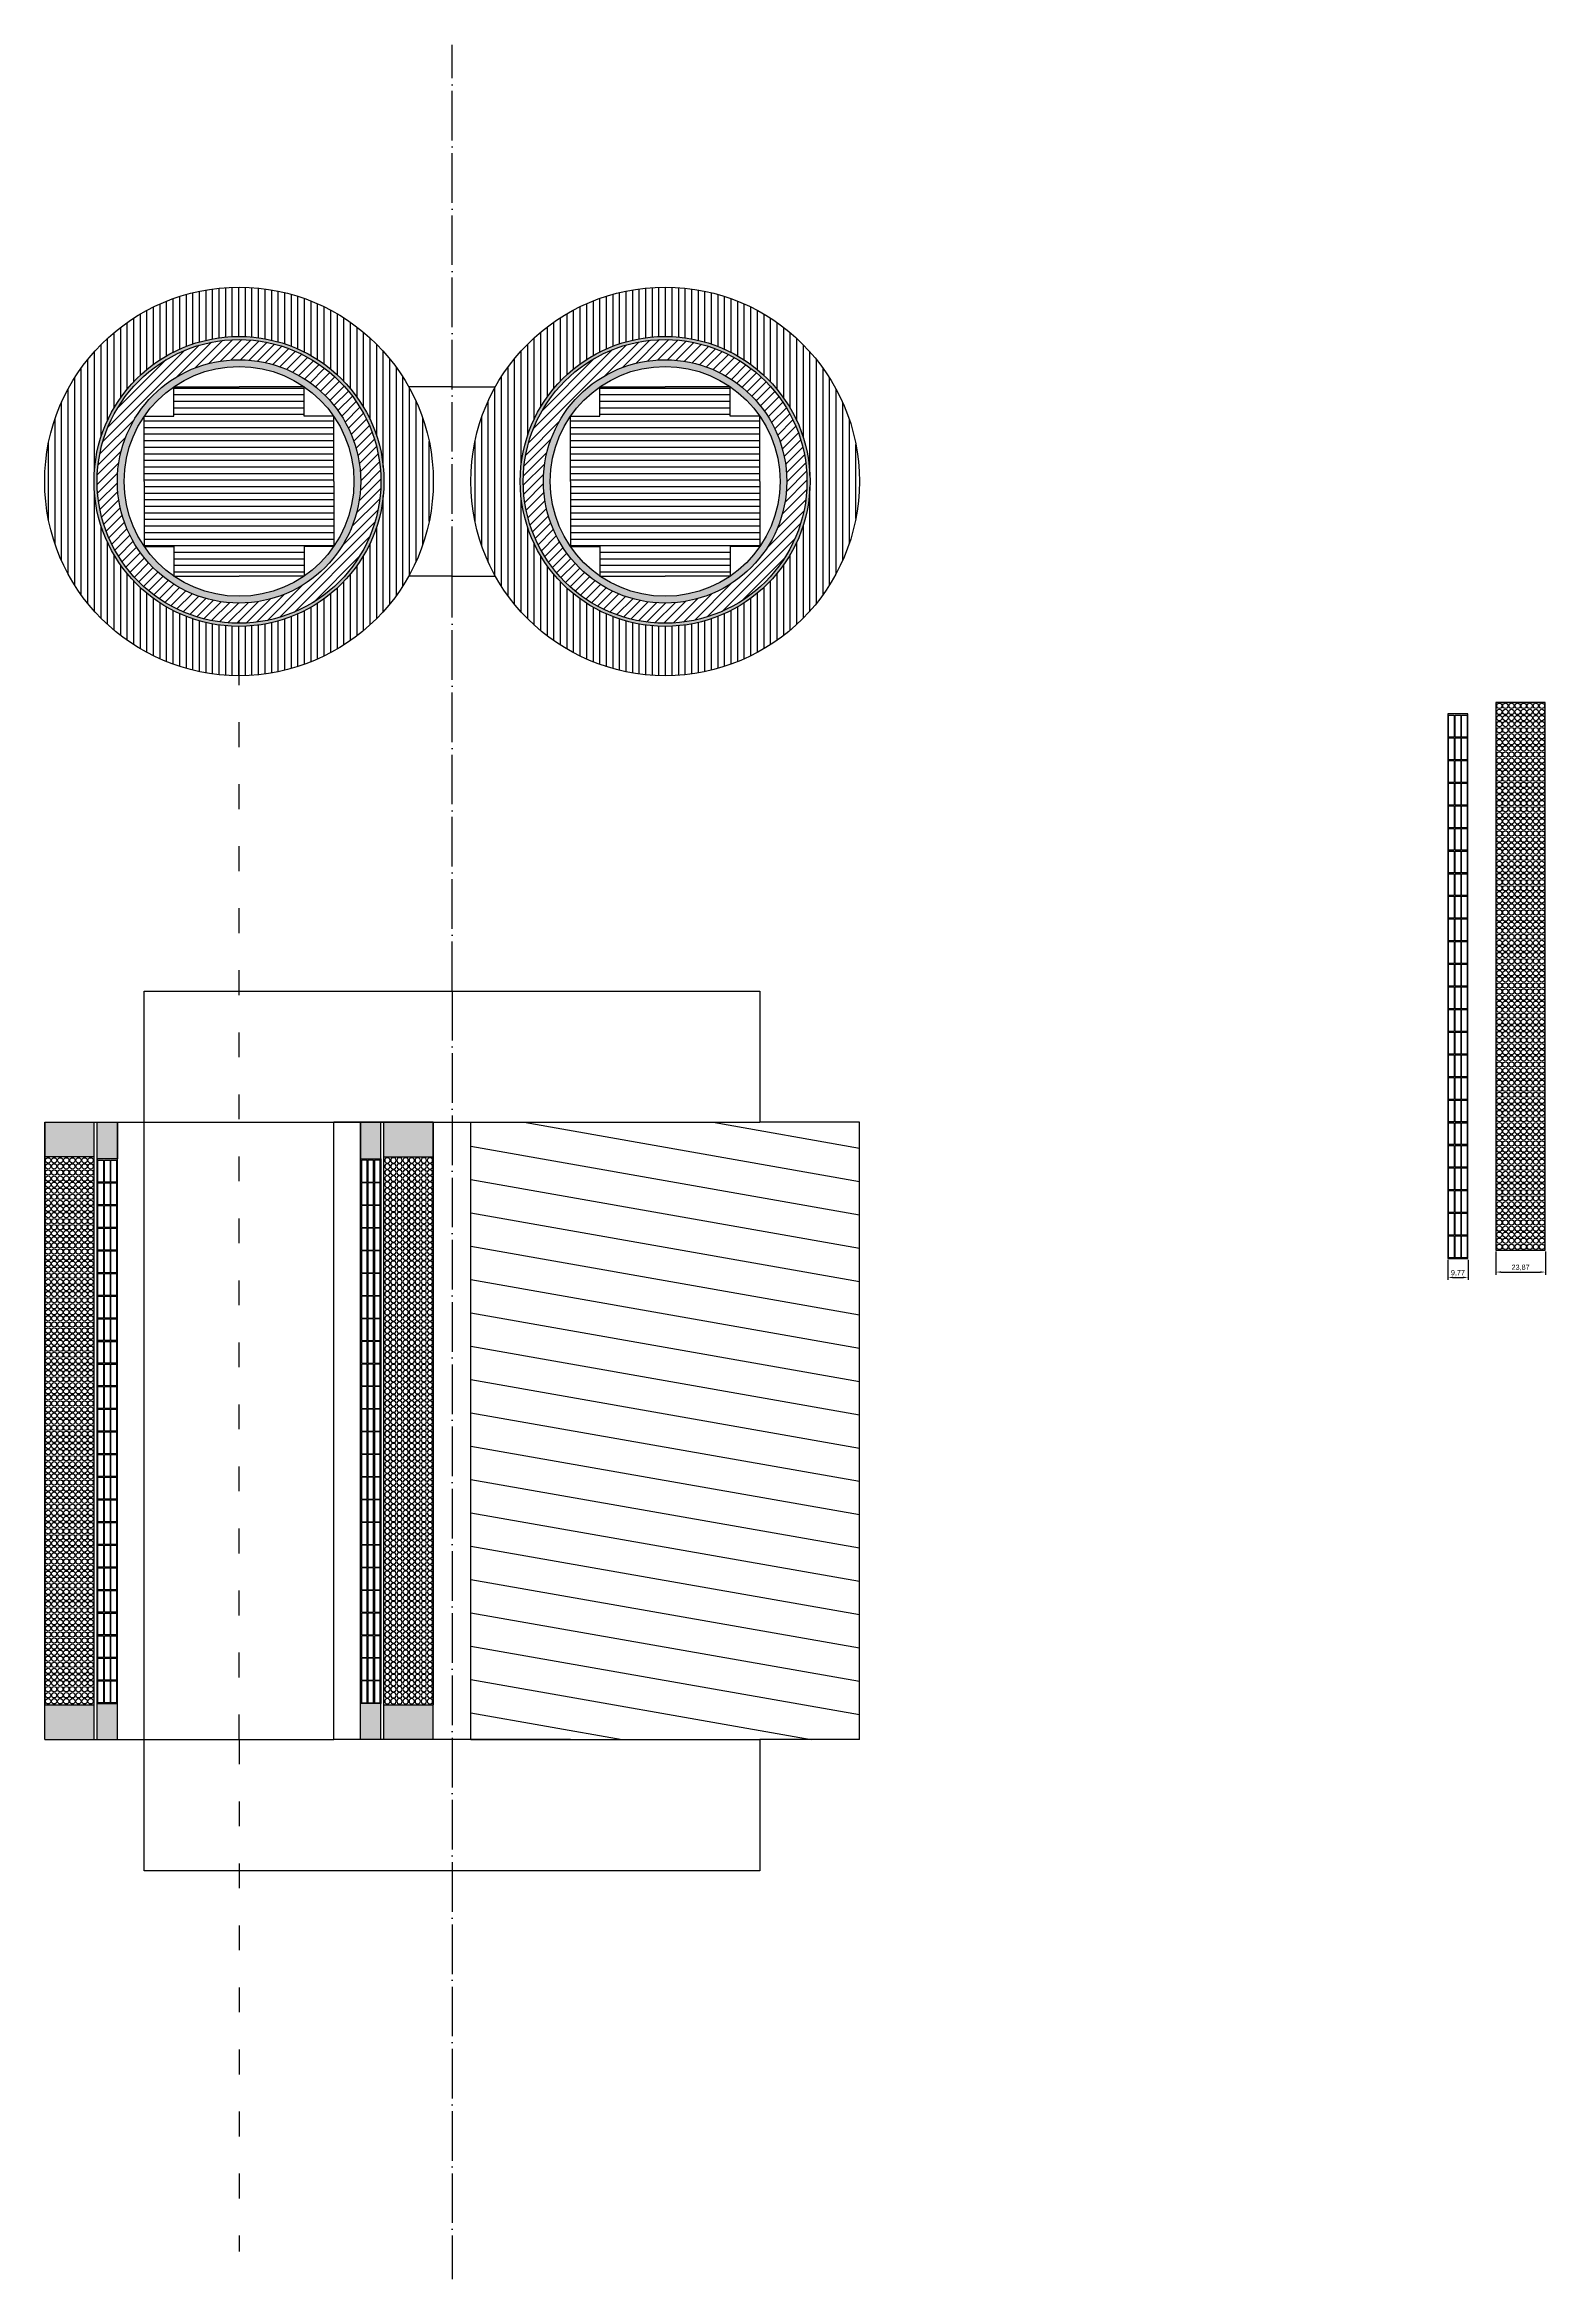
# Model space of a CAD drawing. Header units: millimetres. Extents: x -169 to 556, y -750 to 331.
import ezdxf

# ---------------------------------------------------------------- set-up
doc = ezdxf.new("R2010")
doc.units = ezdxf.units.MM
doc.linetypes.add('ACAD_ISO03W100', pattern=[30, 12, -18])
doc.linetypes.add('ACAD_ISO04W100', pattern=[30, 24, -3, 0, -3])
doc.styles.get("Standard").update_dxf_attribs({"font": 'arial_0.ttf'})
doc.dimstyles.new('ISO-25', dxfattribs={"dimtxt": 2.5, "dimasz": 2.5, "dimexe": 1.25, "dimexo": 0.625, "dimtad": 1, "dimtxsty": 'Standard', "dimcen": 2.5, "dimadec": 0, "dimazin": 0, "dimtfac": 1, "dimtmove": 0, "dimatfit": 3, "dimfxl": 1, "dimarcsym": 0})

# ---------------------------------------------------------------- blocks, each defined once
blk = doc.blocks.new('*U2')
for p, q in [((-1.395, -5.3), (-1.395, 5.3)), ((-1.395, 5.3), (1.395, 5.3)), ((1.395, 5.3), (1.395, -5.3)), ((1.395, -5.3), (-1.395, -5.3))]:
    blk.add_line(p, q)
blk = doc.blocks.new('*U3')
at = {"color": 0, "linetype": 'ByBlock', "lineweight": -2, "transparency": 16777216}
for p in [(0, 251.85), (3.14, 251.85), (6.28, 251.85), (0, 240.9), (3.14, 240.9), (6.28, 240.9), (0, 229.95), (3.14, 229.95), (6.28, 229.95), (0, 219), (3.14, 219), (6.28, 219), (0, 208.05), (3.14, 208.05), (6.28, 208.05), (0, 197.1), (3.14, 197.1), (6.28, 197.1), (0, 186.15), (3.14, 186.15), (6.28, 186.15), (0, 175.2), (3.14, 175.2), (6.28, 175.2), (0, 164.25), (3.14, 164.25), (6.28, 164.25), (0, 153.3), (3.14, 153.3), (6.28, 153.3), (0, 142.35), (3.14, 142.35), (6.28, 142.35), (0, 131.4), (3.14, 131.4), (6.28, 131.4), (0, 120.45), (3.14, 120.45), (6.28, 120.45), (0, 109.5), (3.14, 109.5), (6.28, 109.5), (0, 98.55), (3.14, 98.55), (6.28, 98.55), (0, 87.6), (3.14, 87.6), (6.28, 87.6), (0, 76.65), (3.14, 76.65), (6.28, 76.65), (0, 65.7), (3.14, 65.7), (6.28, 65.7), (0, 54.75), (3.14, 54.75), (6.28, 54.75), (0, 43.8), (3.14, 43.8), (6.28, 43.8), (0, 32.85), (3.14, 32.85), (6.28, 32.85), (0, 21.9), (3.14, 21.9), (6.28, 21.9), (0, 10.95), (3.14, 10.95), (6.28, 10.95), (0, 0), (3.14, 0), (6.28, 0)]:
    blk.add_blockref('*U2', p, dxfattribs=at)
blk = doc.blocks.new('*U4')
blk.add_circle((0, 0), 1.29)
blk = doc.blocks.new('*U5')
at = {"color": 0, "linetype": 'ByBlock', "lineweight": -2, "transparency": 16777216}
for p in [(0, 261.66), (0, 258.72), (2.94, 261.66), (2.94, 258.72), (5.88, 261.66), (5.88, 258.72), (8.82, 261.66), (8.82, 258.72), (11.76, 261.66), (11.76, 258.72), (14.7, 261.66), (14.7, 258.72), (17.64, 261.66), (17.64, 258.72), (20.58, 261.66), (20.58, 258.72), (0, 255.78), (0, 252.84), (0, 249.9), (2.94, 255.78), (2.94, 252.84), (2.94, 249.9), (5.88, 255.78), (5.88, 252.84), (5.88, 249.9), (8.82, 255.78), (8.82, 252.84), (8.82, 249.9), (11.76, 255.78), (11.76, 252.84), (11.76, 249.9), (14.7, 255.78), (14.7, 252.84), (14.7, 249.9), (17.64, 255.78), (17.64, 252.84), (17.64, 249.9), (20.58, 255.78), (20.58, 252.84), (20.58, 249.9), (0, 246.96), (0, 244.02), (0, 241.08), (0, 238.14), (2.94, 246.96), (2.94, 244.02), (2.94, 241.08), (2.94, 238.14), (5.88, 246.96), (5.88, 244.02), (5.88, 241.08), (5.88, 238.14), (8.82, 246.96), (8.82, 244.02), (8.82, 241.08), (8.82, 238.14), (11.76, 246.96), (11.76, 244.02), (11.76, 241.08), (11.76, 238.14), (14.7, 246.96), (14.7, 244.02), (14.7, 241.08), (14.7, 238.14), (17.64, 246.96), (17.64, 244.02), (17.64, 241.08), (17.64, 238.14), (20.58, 246.96), (20.58, 244.02), (20.58, 241.08), (20.58, 238.14), (0, 235.2), (0, 232.26), (0, 229.32), (0, 226.38), (2.94, 235.2), (2.94, 232.26), (2.94, 229.32), (2.94, 226.38), (5.88, 235.2), (5.88, 232.26), (5.88, 229.32), (5.88, 226.38), (8.82, 235.2), (8.82, 232.26), (8.82, 229.32), (8.82, 226.38), (11.76, 235.2), (11.76, 232.26), (11.76, 229.32), (11.76, 226.38), (14.7, 235.2), (14.7, 232.26), (14.7, 229.32), (14.7, 226.38), (17.64, 235.2), (17.64, 232.26), (17.64, 229.32), (17.64, 226.38), (20.58, 235.2), (20.58, 232.26), (20.58, 229.32), (20.58, 226.38), (0, 223.44), (0, 220.5), (0, 217.56), (2.94, 223.44), (2.94, 220.5), (2.94, 217.56), (5.88, 223.44), (5.88, 220.5), (5.88, 217.56), (8.82, 223.44), (8.82, 220.5), (8.82, 217.56), (11.76, 223.44), (11.76, 220.5), (11.76, 217.56), (14.7, 223.44), (14.7, 220.5), (14.7, 217.56), (17.64, 223.44), (17.64, 220.5), (17.64, 217.56), (20.58, 223.44), (20.58, 220.5), (20.58, 217.56), (0, 214.62), (0, 211.68), (0, 208.74), (0, 205.8), (2.94, 214.62), (2.94, 211.68), (2.94, 208.74), (2.94, 205.8), (5.88, 214.62), (5.88, 211.68), (5.88, 208.74), (5.88, 205.8), (8.82, 214.62), (8.82, 211.68), (8.82, 208.74), (8.82, 205.8), (11.76, 214.62), (11.76, 211.68), (11.76, 208.74), (11.76, 205.8), (14.7, 214.62), (14.7, 211.68), (14.7, 208.74), (14.7, 205.8), (17.64, 214.62), (17.64, 211.68), (17.64, 208.74), (17.64, 205.8), (20.58, 214.62), (20.58, 211.68), (20.58, 208.74), (20.58, 205.8), (0, 202.86), (0, 199.92), (0, 196.98), (0, 194.04), (2.94, 202.86), (2.94, 199.92), (2.94, 196.98), (2.94, 194.04), (5.88, 202.86), (5.88, 199.92), (5.88, 196.98), (5.88, 194.04), (8.82, 202.86), (8.82, 199.92), (8.82, 196.98), (8.82, 194.04), (11.76, 202.86), (11.76, 199.92), (11.76, 196.98), (11.76, 194.04), (14.7, 202.86), (14.7, 199.92), (14.7, 196.98), (14.7, 194.04), (17.64, 202.86), (17.64, 199.92), (17.64, 196.98), (17.64, 194.04), (20.58, 202.86), (20.58, 199.92), (20.58, 196.98), (20.58, 194.04), (0, 191.1), (0, 188.16), (0, 185.22), (2.94, 191.1), (2.94, 188.16), (2.94, 185.22), (5.88, 191.1), (5.88, 188.16), (5.88, 185.22), (8.82, 191.1), (8.82, 188.16), (8.82, 185.22), (11.76, 191.1), (11.76, 188.16), (11.76, 185.22), (14.7, 191.1), (14.7, 188.16), (14.7, 185.22), (17.64, 191.1), (17.64, 188.16), (17.64, 185.22), (20.58, 191.1), (20.58, 188.16), (20.58, 185.22), (0, 182.28), (0, 179.34), (0, 176.4), (0, 173.46), (2.94, 182.28), (2.94, 179.34), (2.94, 176.4), (2.94, 173.46), (5.88, 182.28), (5.88, 179.34), (5.88, 176.4), (5.88, 173.46), (8.82, 182.28), (8.82, 179.34), (8.82, 176.4), (8.82, 173.46), (11.76, 182.28), (11.76, 179.34), (11.76, 176.4), (11.76, 173.46), (14.7, 182.28), (14.7, 179.34), (14.7, 176.4), (14.7, 173.46), (17.64, 182.28), (17.64, 179.34), (17.64, 176.4), (17.64, 173.46), (20.58, 182.28), (20.58, 179.34), (20.58, 176.4), (20.58, 173.46), (0, 170.52), (0, 167.58), (0, 164.64), (0, 161.7), (2.94, 170.52), (2.94, 167.58), (2.94, 164.64), (2.94, 161.7), (5.88, 170.52), (5.88, 167.58), (5.88, 164.64), (5.88, 161.7), (8.82, 170.52), (8.82, 167.58), (8.82, 164.64), (8.82, 161.7), (11.76, 170.52), (11.76, 167.58), (11.76, 164.64), (11.76, 161.7), (14.7, 170.52), (14.7, 167.58), (14.7, 164.64), (14.7, 161.7), (17.64, 170.52), (17.64, 167.58), (17.64, 164.64), (17.64, 161.7), (20.58, 170.52), (20.58, 167.58), (20.58, 164.64), (20.58, 161.7), (0, 158.76), (0, 155.82), (0, 152.88), (2.94, 158.76), (2.94, 155.82), (2.94, 152.88), (5.88, 158.76), (5.88, 155.82), (5.88, 152.88), (8.82, 158.76), (8.82, 155.82), (8.82, 152.88), (11.76, 158.76), (11.76, 155.82), (11.76, 152.88), (14.7, 158.76), (14.7, 155.82), (14.7, 152.88), (17.64, 158.76), (17.64, 155.82), (17.64, 152.88), (20.58, 158.76), (20.58, 155.82), (20.58, 152.88), (0, 149.94), (0, 147), (0, 144.06), (0, 141.12), (2.94, 149.94), (2.94, 147), (2.94, 144.06), (2.94, 141.12), (5.88, 149.94), (5.88, 147), (5.88, 144.06), (5.88, 141.12), (8.82, 149.94), (8.82, 147), (8.82, 144.06), (8.82, 141.12), (11.76, 149.94), (11.76, 147), (11.76, 144.06), (11.76, 141.12), (14.7, 149.94), (14.7, 147), (14.7, 144.06), (14.7, 141.12), (17.64, 149.94), (17.64, 147), (17.64, 144.06), (17.64, 141.12), (20.58, 149.94), (20.58, 147), (20.58, 144.06), (20.58, 141.12), (0, 138.18), (0, 135.24), (0, 132.3), (0, 129.36), (2.94, 138.18), (2.94, 135.24), (2.94, 132.3), (2.94, 129.36), (5.88, 138.18), (5.88, 135.24), (5.88, 132.3), (5.88, 129.36), (8.82, 138.18), (8.82, 135.24), (8.82, 132.3), (8.82, 129.36), (11.76, 138.18), (11.76, 135.24), (11.76, 132.3), (11.76, 129.36), (14.7, 138.18), (14.7, 135.24), (14.7, 132.3), (14.7, 129.36), (17.64, 138.18), (17.64, 135.24), (17.64, 132.3), (17.64, 129.36), (20.58, 138.18), (20.58, 135.24), (20.58, 132.3), (20.58, 129.36), (0, 126.42), (0, 123.48), (0, 120.54), (0, 117.6), (2.94, 126.42), (2.94, 123.48), (2.94, 120.54), (2.94, 117.6), (5.88, 126.42), (5.88, 123.48), (5.88, 120.54), (5.88, 117.6), (8.82, 126.42), (8.82, 123.48), (8.82, 120.54), (8.82, 117.6), (11.76, 126.42), (11.76, 123.48), (11.76, 120.54), (11.76, 117.6), (14.7, 126.42), (14.7, 123.48), (14.7, 120.54), (14.7, 117.6), (17.64, 126.42), (17.64, 123.48), (17.64, 120.54), (17.64, 117.6), (20.58, 126.42), (20.58, 123.48), (20.58, 120.54), (20.58, 117.6), (0, 114.66), (0, 111.72), (0, 108.78), (2.94, 114.66), (2.94, 111.72), (2.94, 108.78), (5.88, 114.66), (5.88, 111.72), (5.88, 108.78), (8.82, 114.66), (8.82, 111.72), (8.82, 108.78), (11.76, 114.66), (11.76, 111.72), (11.76, 108.78), (14.7, 114.66), (14.7, 111.72), (14.7, 108.78), (17.64, 114.66), (17.64, 111.72), (17.64, 108.78), (20.58, 114.66), (20.58, 111.72), (20.58, 108.78), (0, 105.84), (0, 102.9), (0, 99.96), (0, 97.02), (2.94, 105.84), (2.94, 102.9), (2.94, 99.96), (2.94, 97.02), (5.88, 105.84), (5.88, 102.9), (5.88, 99.96), (5.88, 97.02), (8.82, 105.84), (8.82, 102.9), (8.82, 99.96), (8.82, 97.02), (11.76, 105.84), (11.76, 102.9), (11.76, 99.96), (11.76, 97.02), (14.7, 99.96), (14.7, 97.02), (14.7, 105.84), (14.7, 102.9), (17.64, 105.84), (17.64, 102.9), (17.64, 99.96), (17.64, 97.02), (20.58, 105.84), (20.58, 102.9), (20.58, 99.96), (20.58, 97.02), (0, 94.08), (0, 91.14), (0, 88.2), (0, 85.26), (2.94, 94.08), (2.94, 91.14), (2.94, 88.2), (2.94, 85.26), (5.88, 94.08), (5.88, 91.14), (5.88, 88.2), (5.88, 85.26), (8.82, 94.08), (8.82, 91.14), (8.82, 88.2), (8.82, 85.26), (11.76, 94.08), (11.76, 91.14), (11.76, 88.2), (11.76, 85.26), (14.7, 94.08), (14.7, 91.14), (14.7, 88.2), (14.7, 85.26), (17.64, 85.26), (17.64, 94.08), (17.64, 91.14), (17.64, 88.2), (20.58, 85.26), (20.58, 94.08), (20.58, 91.14), (20.58, 88.2), (0, 82.32), (0, 79.38), (0, 76.44), (2.94, 82.32), (2.94, 79.38), (2.94, 76.44), (5.88, 82.32), (5.88, 79.38), (5.88, 76.44), (8.82, 82.32), (8.82, 79.38), (8.82, 76.44), (11.76, 82.32), (11.76, 79.38), (11.76, 76.44), (14.7, 82.32), (14.7, 79.38), (14.7, 76.44), (17.64, 82.32), (17.64, 79.38), (17.64, 76.44), (20.58, 82.32), (20.58, 79.38), (20.58, 76.44), (0, 73.5), (0, 70.56), (0, 67.62), (0, 64.68), (2.94, 73.5), (2.94, 70.56), (2.94, 67.62), (2.94, 64.68), (5.88, 73.5), (5.88, 70.56), (5.88, 67.62), (5.88, 64.68), (8.82, 73.5), (8.82, 70.56), (8.82, 67.62), (8.82, 64.68), (11.76, 70.56), (11.76, 67.62), (11.76, 64.68), (11.76, 73.5), (14.7, 73.5), (14.7, 70.56), (14.7, 67.62), (14.7, 64.68), (17.64, 73.5), (17.64, 70.56), (17.64, 67.62), (17.64, 64.68), (20.58, 73.5), (20.58, 70.56), (20.58, 67.62), (20.58, 64.68), (0, 61.74), (0, 58.8), (0, 55.86), (0, 52.92), (2.94, 61.74), (2.94, 58.8), (2.94, 55.86), (2.94, 52.92), (5.88, 61.74), (5.88, 58.8), (5.88, 55.86), (5.88, 52.92), (8.82, 61.74), (8.82, 58.8), (8.82, 55.86), (8.82, 52.92), (11.76, 61.74), (11.76, 58.8), (11.76, 55.86), (11.76, 52.92), (14.7, 61.74), (14.7, 58.8), (14.7, 55.86), (14.7, 52.92), (17.64, 61.74), (17.64, 58.8), (17.64, 55.86), (17.64, 52.92), (20.58, 61.74), (20.58, 58.8), (20.58, 55.86), (20.58, 52.92), (0, 49.98), (0, 47.04), (0, 44.1), (2.94, 49.98), (2.94, 47.04), (2.94, 44.1), (5.88, 49.98), (5.88, 47.04), (5.88, 44.1), (8.82, 49.98), (8.82, 47.04), (8.82, 44.1), (11.76, 49.98), (11.76, 47.04), (11.76, 44.1), (14.7, 49.98), (14.7, 47.04), (14.7, 44.1), (17.64, 49.98), (17.64, 47.04), (17.64, 44.1), (20.58, 49.98), (20.58, 47.04), (20.58, 44.1), (0, 41.16), (0, 38.22), (0, 35.28), (0, 32.34), (2.94, 41.16), (2.94, 38.22), (2.94, 35.28), (2.94, 32.34), (5.88, 41.16), (5.88, 38.22), (5.88, 35.28), (5.88, 32.34), (8.82, 41.16), (8.82, 38.22), (8.82, 35.28), (8.82, 32.34), (11.76, 41.16), (11.76, 38.22), (11.76, 35.28), (11.76, 32.34), (14.7, 41.16), (14.7, 38.22), (14.7, 35.28), (14.7, 32.34), (17.64, 41.16), (17.64, 38.22), (17.64, 35.28), (17.64, 32.34), (20.58, 41.16), (20.58, 38.22), (20.58, 35.28), (20.58, 32.34), (0, 29.4), (0, 26.46), (0, 23.52), (0, 20.58), (2.94, 29.4), (2.94, 26.46), (2.94, 23.52), (2.94, 20.58), (5.88, 29.4), (5.88, 26.46), (5.88, 23.52), (5.88, 20.58), (8.82, 29.4), (8.82, 26.46), (8.82, 23.52), (8.82, 20.58), (11.76, 29.4), (11.76, 26.46), (11.76, 23.52), (11.76, 20.58), (14.7, 29.4), (14.7, 26.46), (14.7, 23.52), (14.7, 20.58), (17.64, 29.4), (17.64, 26.46), (17.64, 23.52), (17.64, 20.58), (20.58, 29.4), (20.58, 26.46), (20.58, 23.52), (20.58, 20.58), (0, 17.64), (0, 14.7), (0, 11.76), (2.94, 17.64), (2.94, 14.7), (2.94, 11.76), (5.88, 17.64), (5.88, 14.7), (5.88, 11.76), (8.82, 17.64), (8.82, 14.7), (8.82, 11.76), (11.76, 17.64), (11.76, 14.7), (11.76, 11.76), (14.7, 17.64), (14.7, 14.7), (14.7, 11.76), (17.64, 17.64), (17.64, 14.7), (17.64, 11.76), (20.58, 17.64), (20.58, 14.7), (20.58, 11.76), (0, 8.82), (0, 5.88), (0, 2.94), (0, 0), (2.94, 8.82), (2.94, 5.88), (2.94, 2.94), (2.94, 0), (5.88, 5.88), (5.88, 2.94), (5.88, 0), (5.88, 8.82), (8.82, 8.82), (8.82, 5.88), (8.82, 2.94), (8.82, 0), (11.76, 8.82), (11.76, 5.88), (11.76, 2.94), (11.76, 0), (14.7, 8.82), (14.7, 5.88), (14.7, 2.94), (14.7, 0), (17.64, 8.82), (17.64, 5.88), (17.64, 2.94), (17.64, 0), (20.58, 8.82), (20.58, 5.88), (20.58, 2.94), (20.58, 0)]:
    blk.add_blockref('*U4', p, dxfattribs=at)
blk = doc.blocks.new('*D6')
at = {"color": 0, "lineweight": -2, "transparency": 16777216}
for p, q in [((509.2, -256.7), (509.2, -266.4)), ((519, -256.7), (519, -266.4)), ((511.7, -265.2), (516.5, -265.2))]:
    blk.add_line(p, q, dxfattribs=at)
at = {"color": 0, "transparency": 16777216}
for points in [[(511.7, -264.8), (511.7, -265.6), (509.2, -265.2)], [(516.5, -264.8), (516.5, -265.6), (519, -265.2)]]:
    blk.add_solid(points, dxfattribs=at)
at = {"layer": 'Defpoints', "color": 0, "transparency": 16777216}
for p in [(509.2, -256.1), (519, -256.1), (519, -265.2)]:
    blk.add_point(p, dxfattribs=at)
at = {"color": 0, "transparency": 16777216, "insert": (514.1, -263.1), "char_height": 2.5, "attachment_point": 5}
blk.add_mtext('9,77', dxfattribs=at)
blk = doc.blocks.new('*D7')
at = {"color": 0, "lineweight": -2, "transparency": 16777216}
for p, q in [((532.5, -252.7), (532.5, -263.9)), ((556.4, -252.7), (556.4, -263.9)), ((535, -262.6), (553.9, -262.6))]:
    blk.add_line(p, q, dxfattribs=at)
at = {"color": 0, "transparency": 16777216}
for points in [[(535, -262.2), (535, -263), (532.5, -262.6)], [(553.9, -262.2), (553.9, -263), (556.4, -262.6)]]:
    blk.add_solid(points, dxfattribs=at)
at = {"layer": 'Defpoints', "color": 0, "transparency": 16777216}
for p in [(532.5, -252), (556.4, -252), (556.4, -262.6)]:
    blk.add_point(p, dxfattribs=at)
at = {"color": 0, "transparency": 16777216, "insert": (544.4, -260.5), "char_height": 2.5, "attachment_point": 5}
blk.add_mtext('23,87', dxfattribs=at)
blk = doc.blocks.new('*U8')
for p, q in [((-1.395, -5.3), (-1.395, 5.3)), ((-1.395, 5.3), (1.395, 5.3)), ((1.395, 5.3), (1.395, -5.3)), ((1.395, -5.3), (-1.395, -5.3))]:
    blk.add_line(p, q)
blk = doc.blocks.new('*U10')
at = {"color": 0, "linetype": 'ByBlock', "lineweight": -2, "transparency": 16777216}
for p in [(0, 251.85), (3.14, 251.85), (6.28, 251.85), (0, 240.9), (3.14, 240.9), (6.28, 240.9), (0, 229.95), (3.14, 229.95), (6.28, 229.95), (0, 219), (3.14, 219), (6.28, 219), (0, 208.05), (3.14, 208.05), (6.28, 208.05), (0, 197.1), (3.14, 197.1), (6.28, 197.1), (0, 186.15), (3.14, 186.15), (6.28, 186.15), (0, 175.2), (3.14, 175.2), (6.28, 175.2), (0, 164.25), (3.14, 164.25), (6.28, 164.25), (0, 153.3), (3.14, 153.3), (6.28, 153.3), (0, 142.35), (3.14, 142.35), (6.28, 142.35), (0, 131.4), (3.14, 131.4), (6.28, 131.4), (0, 120.45), (3.14, 120.45), (6.28, 120.45), (0, 109.5), (3.14, 109.5), (6.28, 109.5), (0, 98.55), (3.14, 98.55), (6.28, 98.55), (0, 87.6), (3.14, 87.6), (6.28, 87.6), (0, 76.65), (3.14, 76.65), (6.28, 76.65), (0, 65.7), (3.14, 65.7), (6.28, 65.7), (0, 54.75), (3.14, 54.75), (6.28, 54.75), (0, 43.8), (3.14, 43.8), (6.28, 43.8), (0, 32.85), (3.14, 32.85), (6.28, 32.85), (0, 21.9), (3.14, 21.9), (6.28, 21.9), (0, 10.95), (3.14, 10.95), (6.28, 10.95), (0, 0), (3.14, 0), (6.28, 0)]:
    blk.add_blockref('*U8', p, dxfattribs=at)
blk = doc.blocks.new('*U12')
blk.add_circle((0, 0), 1.29)
blk = doc.blocks.new('*U14')
at = {"color": 0, "linetype": 'ByBlock', "lineweight": -2, "transparency": 16777216}
for p in [(0, 261.66), (0, 258.72), (2.94, 261.66), (2.94, 258.72), (5.88, 261.66), (5.88, 258.72), (8.82, 261.66), (8.82, 258.72), (11.76, 261.66), (11.76, 258.72), (14.7, 261.66), (14.7, 258.72), (17.64, 261.66), (17.64, 258.72), (20.58, 261.66), (20.58, 258.72), (0, 255.78), (0, 252.84), (0, 249.9), (2.94, 255.78), (2.94, 252.84), (2.94, 249.9), (5.88, 255.78), (5.88, 252.84), (5.88, 249.9), (8.82, 255.78), (8.82, 252.84), (8.82, 249.9), (11.76, 255.78), (11.76, 252.84), (11.76, 249.9), (14.7, 255.78), (14.7, 252.84), (14.7, 249.9), (17.64, 255.78), (17.64, 252.84), (17.64, 249.9), (20.58, 255.78), (20.58, 252.84), (20.58, 249.9), (0, 246.96), (0, 244.02), (0, 241.08), (0, 238.14), (2.94, 246.96), (2.94, 244.02), (2.94, 241.08), (2.94, 238.14), (5.88, 246.96), (5.88, 244.02), (5.88, 241.08), (5.88, 238.14), (8.82, 246.96), (8.82, 244.02), (8.82, 241.08), (8.82, 238.14), (11.76, 246.96), (11.76, 244.02), (11.76, 241.08), (11.76, 238.14), (14.7, 246.96), (14.7, 244.02), (14.7, 241.08), (14.7, 238.14), (17.64, 246.96), (17.64, 244.02), (17.64, 241.08), (17.64, 238.14), (20.58, 246.96), (20.58, 244.02), (20.58, 241.08), (20.58, 238.14), (0, 235.2), (0, 232.26), (0, 229.32), (0, 226.38), (2.94, 235.2), (2.94, 232.26), (2.94, 229.32), (2.94, 226.38), (5.88, 235.2), (5.88, 232.26), (5.88, 229.32), (5.88, 226.38), (8.82, 235.2), (8.82, 232.26), (8.82, 229.32), (8.82, 226.38), (11.76, 235.2), (11.76, 232.26), (11.76, 229.32), (11.76, 226.38), (14.7, 235.2), (14.7, 232.26), (14.7, 229.32), (14.7, 226.38), (17.64, 235.2), (17.64, 232.26), (17.64, 229.32), (17.64, 226.38), (20.58, 235.2), (20.58, 232.26), (20.58, 229.32), (20.58, 226.38), (0, 223.44), (0, 220.5), (0, 217.56), (2.94, 223.44), (2.94, 220.5), (2.94, 217.56), (5.88, 223.44), (5.88, 220.5), (5.88, 217.56), (8.82, 223.44), (8.82, 220.5), (8.82, 217.56), (11.76, 223.44), (11.76, 220.5), (11.76, 217.56), (14.7, 223.44), (14.7, 220.5), (14.7, 217.56), (17.64, 223.44), (17.64, 220.5), (17.64, 217.56), (20.58, 223.44), (20.58, 220.5), (20.58, 217.56), (0, 214.62), (0, 211.68), (0, 208.74), (0, 205.8), (2.94, 214.62), (2.94, 211.68), (2.94, 208.74), (2.94, 205.8), (5.88, 214.62), (5.88, 211.68), (5.88, 208.74), (5.88, 205.8), (8.82, 214.62), (8.82, 211.68), (8.82, 208.74), (8.82, 205.8), (11.76, 214.62), (11.76, 211.68), (11.76, 208.74), (11.76, 205.8), (14.7, 214.62), (14.7, 211.68), (14.7, 208.74), (14.7, 205.8), (17.64, 214.62), (17.64, 211.68), (17.64, 208.74), (17.64, 205.8), (20.58, 214.62), (20.58, 211.68), (20.58, 208.74), (20.58, 205.8), (0, 202.86), (0, 199.92), (0, 196.98), (0, 194.04), (2.94, 202.86), (2.94, 199.92), (2.94, 196.98), (2.94, 194.04), (5.88, 202.86), (5.88, 199.92), (5.88, 196.98), (5.88, 194.04), (8.82, 202.86), (8.82, 199.92), (8.82, 196.98), (8.82, 194.04), (11.76, 202.86), (11.76, 199.92), (11.76, 196.98), (11.76, 194.04), (14.7, 202.86), (14.7, 199.92), (14.7, 196.98), (14.7, 194.04), (17.64, 202.86), (17.64, 199.92), (17.64, 196.98), (17.64, 194.04), (20.58, 202.86), (20.58, 199.92), (20.58, 196.98), (20.58, 194.04), (0, 191.1), (0, 188.16), (0, 185.22), (2.94, 191.1), (2.94, 188.16), (2.94, 185.22), (5.88, 191.1), (5.88, 188.16), (5.88, 185.22), (8.82, 191.1), (8.82, 188.16), (8.82, 185.22), (11.76, 191.1), (11.76, 188.16), (11.76, 185.22), (14.7, 191.1), (14.7, 188.16), (14.7, 185.22), (17.64, 191.1), (17.64, 188.16), (17.64, 185.22), (20.58, 191.1), (20.58, 188.16), (20.58, 185.22), (0, 182.28), (0, 179.34), (0, 176.4), (0, 173.46), (2.94, 182.28), (2.94, 179.34), (2.94, 176.4), (2.94, 173.46), (5.88, 182.28), (5.88, 179.34), (5.88, 176.4), (5.88, 173.46), (8.82, 182.28), (8.82, 179.34), (8.82, 176.4), (8.82, 173.46), (11.76, 182.28), (11.76, 179.34), (11.76, 176.4), (11.76, 173.46), (14.7, 182.28), (14.7, 179.34), (14.7, 176.4), (14.7, 173.46), (17.64, 182.28), (17.64, 179.34), (17.64, 176.4), (17.64, 173.46), (20.58, 182.28), (20.58, 179.34), (20.58, 176.4), (20.58, 173.46), (0, 170.52), (0, 167.58), (0, 164.64), (0, 161.7), (2.94, 170.52), (2.94, 167.58), (2.94, 164.64), (2.94, 161.7), (5.88, 170.52), (5.88, 167.58), (5.88, 164.64), (5.88, 161.7), (8.82, 170.52), (8.82, 167.58), (8.82, 164.64), (8.82, 161.7), (11.76, 170.52), (11.76, 167.58), (11.76, 164.64), (11.76, 161.7), (14.7, 170.52), (14.7, 167.58), (14.7, 164.64), (14.7, 161.7), (17.64, 170.52), (17.64, 167.58), (17.64, 164.64), (17.64, 161.7), (20.58, 170.52), (20.58, 167.58), (20.58, 164.64), (20.58, 161.7), (0, 158.76), (0, 155.82), (0, 152.88), (2.94, 158.76), (2.94, 155.82), (2.94, 152.88), (5.88, 158.76), (5.88, 155.82), (5.88, 152.88), (8.82, 158.76), (8.82, 155.82), (8.82, 152.88), (11.76, 158.76), (11.76, 155.82), (11.76, 152.88), (14.7, 158.76), (14.7, 155.82), (14.7, 152.88), (17.64, 158.76), (17.64, 155.82), (17.64, 152.88), (20.58, 158.76), (20.58, 155.82), (20.58, 152.88), (0, 149.94), (0, 147), (0, 144.06), (0, 141.12), (2.94, 149.94), (2.94, 147), (2.94, 144.06), (2.94, 141.12), (5.88, 149.94), (5.88, 147), (5.88, 144.06), (5.88, 141.12), (8.82, 149.94), (8.82, 147), (8.82, 144.06), (8.82, 141.12), (11.76, 149.94), (11.76, 147), (11.76, 144.06), (11.76, 141.12), (14.7, 149.94), (14.7, 147), (14.7, 144.06), (14.7, 141.12), (17.64, 149.94), (17.64, 147), (17.64, 144.06), (17.64, 141.12), (20.58, 149.94), (20.58, 147), (20.58, 144.06), (20.58, 141.12), (0, 138.18), (0, 135.24), (0, 132.3), (0, 129.36), (2.94, 138.18), (2.94, 135.24), (2.94, 132.3), (2.94, 129.36), (5.88, 138.18), (5.88, 135.24), (5.88, 132.3), (5.88, 129.36), (8.82, 138.18), (8.82, 135.24), (8.82, 132.3), (8.82, 129.36), (11.76, 138.18), (11.76, 135.24), (11.76, 132.3), (11.76, 129.36), (14.7, 138.18), (14.7, 135.24), (14.7, 132.3), (14.7, 129.36), (17.64, 138.18), (17.64, 135.24), (17.64, 132.3), (17.64, 129.36), (20.58, 138.18), (20.58, 135.24), (20.58, 132.3), (20.58, 129.36), (0, 126.42), (0, 123.48), (0, 120.54), (0, 117.6), (2.94, 126.42), (2.94, 123.48), (2.94, 120.54), (2.94, 117.6), (5.88, 126.42), (5.88, 123.48), (5.88, 120.54), (5.88, 117.6), (8.82, 126.42), (8.82, 123.48), (8.82, 120.54), (8.82, 117.6), (11.76, 126.42), (11.76, 123.48), (11.76, 120.54), (11.76, 117.6), (14.7, 126.42), (14.7, 123.48), (14.7, 120.54), (14.7, 117.6), (17.64, 126.42), (17.64, 123.48), (17.64, 120.54), (17.64, 117.6), (20.58, 126.42), (20.58, 123.48), (20.58, 120.54), (20.58, 117.6), (0, 114.66), (0, 111.72), (0, 108.78), (2.94, 114.66), (2.94, 111.72), (2.94, 108.78), (5.88, 114.66), (5.88, 111.72), (5.88, 108.78), (8.82, 114.66), (8.82, 111.72), (8.82, 108.78), (11.76, 114.66), (11.76, 111.72), (11.76, 108.78), (14.7, 114.66), (14.7, 111.72), (14.7, 108.78), (17.64, 114.66), (17.64, 111.72), (17.64, 108.78), (20.58, 114.66), (20.58, 111.72), (20.58, 108.78), (0, 105.84), (0, 102.9), (0, 99.96), (0, 97.02), (2.94, 105.84), (2.94, 102.9), (2.94, 99.96), (2.94, 97.02), (5.88, 105.84), (5.88, 102.9), (5.88, 99.96), (5.88, 97.02), (8.82, 105.84), (8.82, 102.9), (8.82, 99.96), (8.82, 97.02), (11.76, 105.84), (11.76, 102.9), (11.76, 99.96), (11.76, 97.02), (14.7, 99.96), (14.7, 97.02), (14.7, 105.84), (14.7, 102.9), (17.64, 105.84), (17.64, 102.9), (17.64, 99.96), (17.64, 97.02), (20.58, 105.84), (20.58, 102.9), (20.58, 99.96), (20.58, 97.02), (0, 94.08), (0, 91.14), (0, 88.2), (0, 85.26), (2.94, 94.08), (2.94, 91.14), (2.94, 88.2), (2.94, 85.26), (5.88, 94.08), (5.88, 91.14), (5.88, 88.2), (5.88, 85.26), (8.82, 94.08), (8.82, 91.14), (8.82, 88.2), (8.82, 85.26), (11.76, 94.08), (11.76, 91.14), (11.76, 88.2), (11.76, 85.26), (14.7, 94.08), (14.7, 91.14), (14.7, 88.2), (14.7, 85.26), (17.64, 85.26), (17.64, 94.08), (17.64, 91.14), (17.64, 88.2), (20.58, 85.26), (20.58, 94.08), (20.58, 91.14), (20.58, 88.2), (0, 82.32), (0, 79.38), (0, 76.44), (2.94, 82.32), (2.94, 79.38), (2.94, 76.44), (5.88, 82.32), (5.88, 79.38), (5.88, 76.44), (8.82, 82.32), (8.82, 79.38), (8.82, 76.44), (11.76, 82.32), (11.76, 79.38), (11.76, 76.44), (14.7, 82.32), (14.7, 79.38), (14.7, 76.44), (17.64, 82.32), (17.64, 79.38), (17.64, 76.44), (20.58, 82.32), (20.58, 79.38), (20.58, 76.44), (0, 73.5), (0, 70.56), (0, 67.62), (0, 64.68), (2.94, 73.5), (2.94, 70.56), (2.94, 67.62), (2.94, 64.68), (5.88, 73.5), (5.88, 70.56), (5.88, 67.62), (5.88, 64.68), (8.82, 73.5), (8.82, 70.56), (8.82, 67.62), (8.82, 64.68), (11.76, 70.56), (11.76, 67.62), (11.76, 64.68), (11.76, 73.5), (14.7, 73.5), (14.7, 70.56), (14.7, 67.62), (14.7, 64.68), (17.64, 73.5), (17.64, 70.56), (17.64, 67.62), (17.64, 64.68), (20.58, 73.5), (20.58, 70.56), (20.58, 67.62), (20.58, 64.68), (0, 61.74), (0, 58.8), (0, 55.86), (0, 52.92), (2.94, 61.74), (2.94, 58.8), (2.94, 55.86), (2.94, 52.92), (5.88, 61.74), (5.88, 58.8), (5.88, 55.86), (5.88, 52.92), (8.82, 61.74), (8.82, 58.8), (8.82, 55.86), (8.82, 52.92), (11.76, 61.74), (11.76, 58.8), (11.76, 55.86), (11.76, 52.92), (14.7, 61.74), (14.7, 58.8), (14.7, 55.86), (14.7, 52.92), (17.64, 61.74), (17.64, 58.8), (17.64, 55.86), (17.64, 52.92), (20.58, 61.74), (20.58, 58.8), (20.58, 55.86), (20.58, 52.92), (0, 49.98), (0, 47.04), (0, 44.1), (2.94, 49.98), (2.94, 47.04), (2.94, 44.1), (5.88, 49.98), (5.88, 47.04), (5.88, 44.1), (8.82, 49.98), (8.82, 47.04), (8.82, 44.1), (11.76, 49.98), (11.76, 47.04), (11.76, 44.1), (14.7, 49.98), (14.7, 47.04), (14.7, 44.1), (17.64, 49.98), (17.64, 47.04), (17.64, 44.1), (20.58, 49.98), (20.58, 47.04), (20.58, 44.1), (0, 41.16), (0, 38.22), (0, 35.28), (0, 32.34), (2.94, 41.16), (2.94, 38.22), (2.94, 35.28), (2.94, 32.34), (5.88, 41.16), (5.88, 38.22), (5.88, 35.28), (5.88, 32.34), (8.82, 41.16), (8.82, 38.22), (8.82, 35.28), (8.82, 32.34), (11.76, 41.16), (11.76, 38.22), (11.76, 35.28), (11.76, 32.34), (14.7, 41.16), (14.7, 38.22), (14.7, 35.28), (14.7, 32.34), (17.64, 41.16), (17.64, 38.22), (17.64, 35.28), (17.64, 32.34), (20.58, 41.16), (20.58, 38.22), (20.58, 35.28), (20.58, 32.34), (0, 29.4), (0, 26.46), (0, 23.52), (0, 20.58), (2.94, 29.4), (2.94, 26.46), (2.94, 23.52), (2.94, 20.58), (5.88, 29.4), (5.88, 26.46), (5.88, 23.52), (5.88, 20.58), (8.82, 29.4), (8.82, 26.46), (8.82, 23.52), (8.82, 20.58), (11.76, 29.4), (11.76, 26.46), (11.76, 23.52), (11.76, 20.58), (14.7, 29.4), (14.7, 26.46), (14.7, 23.52), (14.7, 20.58), (17.64, 29.4), (17.64, 26.46), (17.64, 23.52), (17.64, 20.58), (20.58, 29.4), (20.58, 26.46), (20.58, 23.52), (20.58, 20.58), (0, 17.64), (0, 14.7), (0, 11.76), (2.94, 17.64), (2.94, 14.7), (2.94, 11.76), (5.88, 17.64), (5.88, 14.7), (5.88, 11.76), (8.82, 17.64), (8.82, 14.7), (8.82, 11.76), (11.76, 17.64), (11.76, 14.7), (11.76, 11.76), (14.7, 17.64), (14.7, 14.7), (14.7, 11.76), (17.64, 17.64), (17.64, 14.7), (17.64, 11.76), (20.58, 17.64), (20.58, 14.7), (20.58, 11.76), (0, 8.82), (0, 5.88), (0, 2.94), (0, 0), (2.94, 8.82), (2.94, 5.88), (2.94, 2.94), (2.94, 0), (5.88, 5.88), (5.88, 2.94), (5.88, 0), (5.88, 8.82), (8.82, 8.82), (8.82, 5.88), (8.82, 2.94), (8.82, 0), (11.76, 8.82), (11.76, 5.88), (11.76, 2.94), (11.76, 0), (14.7, 8.82), (14.7, 5.88), (14.7, 2.94), (14.7, 0), (17.64, 8.82), (17.64, 5.88), (17.64, 2.94), (17.64, 0), (20.58, 8.82), (20.58, 5.88), (20.58, 2.94), (20.58, 0)]:
    blk.add_blockref('*U12', p, dxfattribs=at)
blk = doc.blocks.new('*U15')
for p, q in [((-1.395, -5.3), (-1.395, 5.3)), ((-1.395, 5.3), (1.395, 5.3)), ((1.395, 5.3), (1.395, -5.3)), ((1.395, -5.3), (-1.395, -5.3))]:
    blk.add_line(p, q)
blk = doc.blocks.new('*U17')
at = {"color": 0, "linetype": 'ByBlock', "lineweight": -2, "transparency": 16777216}
for p in [(0, 251.85), (3.14, 251.85), (6.28, 251.85), (0, 240.9), (3.14, 240.9), (6.28, 240.9), (0, 229.95), (3.14, 229.95), (6.28, 229.95), (0, 219), (3.14, 219), (6.28, 219), (0, 208.05), (3.14, 208.05), (6.28, 208.05), (0, 197.1), (3.14, 197.1), (6.28, 197.1), (0, 186.15), (3.14, 186.15), (6.28, 186.15), (0, 175.2), (3.14, 175.2), (6.28, 175.2), (0, 164.25), (3.14, 164.25), (6.28, 164.25), (0, 153.3), (3.14, 153.3), (6.28, 153.3), (0, 142.35), (3.14, 142.35), (6.28, 142.35), (0, 131.4), (3.14, 131.4), (6.28, 131.4), (0, 120.45), (3.14, 120.45), (6.28, 120.45), (0, 109.5), (3.14, 109.5), (6.28, 109.5), (0, 98.55), (3.14, 98.55), (6.28, 98.55), (0, 87.6), (3.14, 87.6), (6.28, 87.6), (0, 76.65), (3.14, 76.65), (6.28, 76.65), (0, 65.7), (3.14, 65.7), (6.28, 65.7), (0, 54.75), (3.14, 54.75), (6.28, 54.75), (0, 43.8), (3.14, 43.8), (6.28, 43.8), (0, 32.85), (3.14, 32.85), (6.28, 32.85), (0, 21.9), (3.14, 21.9), (6.28, 21.9), (0, 10.95), (3.14, 10.95), (6.28, 10.95), (0, 0), (3.14, 0), (6.28, 0)]:
    blk.add_blockref('*U15', p, dxfattribs=at)
blk = doc.blocks.new('*U18')
blk.add_circle((0, 0), 1.29)
blk = doc.blocks.new('*U19')
at = {"color": 0, "linetype": 'ByBlock', "lineweight": -2, "transparency": 16777216}
for p in [(0, 261.66), (0, 258.72), (2.94, 261.66), (2.94, 258.72), (5.88, 261.66), (5.88, 258.72), (8.82, 261.66), (8.82, 258.72), (11.76, 261.66), (11.76, 258.72), (14.7, 261.66), (14.7, 258.72), (17.64, 261.66), (17.64, 258.72), (20.58, 261.66), (20.58, 258.72), (0, 255.78), (0, 252.84), (0, 249.9), (2.94, 255.78), (2.94, 252.84), (2.94, 249.9), (5.88, 255.78), (5.88, 252.84), (5.88, 249.9), (8.82, 255.78), (8.82, 252.84), (8.82, 249.9), (11.76, 255.78), (11.76, 252.84), (11.76, 249.9), (14.7, 255.78), (14.7, 252.84), (14.7, 249.9), (17.64, 255.78), (17.64, 252.84), (17.64, 249.9), (20.58, 255.78), (20.58, 252.84), (20.58, 249.9), (0, 246.96), (0, 244.02), (0, 241.08), (0, 238.14), (2.94, 246.96), (2.94, 244.02), (2.94, 241.08), (2.94, 238.14), (5.88, 246.96), (5.88, 244.02), (5.88, 241.08), (5.88, 238.14), (8.82, 246.96), (8.82, 244.02), (8.82, 241.08), (8.82, 238.14), (11.76, 246.96), (11.76, 244.02), (11.76, 241.08), (11.76, 238.14), (14.7, 246.96), (14.7, 244.02), (14.7, 241.08), (14.7, 238.14), (17.64, 246.96), (17.64, 244.02), (17.64, 241.08), (17.64, 238.14), (20.58, 246.96), (20.58, 244.02), (20.58, 241.08), (20.58, 238.14), (0, 235.2), (0, 232.26), (0, 229.32), (0, 226.38), (2.94, 235.2), (2.94, 232.26), (2.94, 229.32), (2.94, 226.38), (5.88, 235.2), (5.88, 232.26), (5.88, 229.32), (5.88, 226.38), (8.82, 235.2), (8.82, 232.26), (8.82, 229.32), (8.82, 226.38), (11.76, 235.2), (11.76, 232.26), (11.76, 229.32), (11.76, 226.38), (14.7, 235.2), (14.7, 232.26), (14.7, 229.32), (14.7, 226.38), (17.64, 235.2), (17.64, 232.26), (17.64, 229.32), (17.64, 226.38), (20.58, 235.2), (20.58, 232.26), (20.58, 229.32), (20.58, 226.38), (0, 223.44), (0, 220.5), (0, 217.56), (2.94, 223.44), (2.94, 220.5), (2.94, 217.56), (5.88, 223.44), (5.88, 220.5), (5.88, 217.56), (8.82, 223.44), (8.82, 220.5), (8.82, 217.56), (11.76, 223.44), (11.76, 220.5), (11.76, 217.56), (14.7, 223.44), (14.7, 220.5), (14.7, 217.56), (17.64, 223.44), (17.64, 220.5), (17.64, 217.56), (20.58, 223.44), (20.58, 220.5), (20.58, 217.56), (0, 214.62), (0, 211.68), (0, 208.74), (0, 205.8), (2.94, 214.62), (2.94, 211.68), (2.94, 208.74), (2.94, 205.8), (5.88, 214.62), (5.88, 211.68), (5.88, 208.74), (5.88, 205.8), (8.82, 214.62), (8.82, 211.68), (8.82, 208.74), (8.82, 205.8), (11.76, 214.62), (11.76, 211.68), (11.76, 208.74), (11.76, 205.8), (14.7, 214.62), (14.7, 211.68), (14.7, 208.74), (14.7, 205.8), (17.64, 214.62), (17.64, 211.68), (17.64, 208.74), (17.64, 205.8), (20.58, 214.62), (20.58, 211.68), (20.58, 208.74), (20.58, 205.8), (0, 202.86), (0, 199.92), (0, 196.98), (0, 194.04), (2.94, 202.86), (2.94, 199.92), (2.94, 196.98), (2.94, 194.04), (5.88, 202.86), (5.88, 199.92), (5.88, 196.98), (5.88, 194.04), (8.82, 202.86), (8.82, 199.92), (8.82, 196.98), (8.82, 194.04), (11.76, 202.86), (11.76, 199.92), (11.76, 196.98), (11.76, 194.04), (14.7, 202.86), (14.7, 199.92), (14.7, 196.98), (14.7, 194.04), (17.64, 202.86), (17.64, 199.92), (17.64, 196.98), (17.64, 194.04), (20.58, 202.86), (20.58, 199.92), (20.58, 196.98), (20.58, 194.04), (0, 191.1), (0, 188.16), (0, 185.22), (2.94, 191.1), (2.94, 188.16), (2.94, 185.22), (5.88, 191.1), (5.88, 188.16), (5.88, 185.22), (8.82, 191.1), (8.82, 188.16), (8.82, 185.22), (11.76, 191.1), (11.76, 188.16), (11.76, 185.22), (14.7, 191.1), (14.7, 188.16), (14.7, 185.22), (17.64, 191.1), (17.64, 188.16), (17.64, 185.22), (20.58, 191.1), (20.58, 188.16), (20.58, 185.22), (0, 182.28), (0, 179.34), (0, 176.4), (0, 173.46), (2.94, 182.28), (2.94, 179.34), (2.94, 176.4), (2.94, 173.46), (5.88, 182.28), (5.88, 179.34), (5.88, 176.4), (5.88, 173.46), (8.82, 182.28), (8.82, 179.34), (8.82, 176.4), (8.82, 173.46), (11.76, 182.28), (11.76, 179.34), (11.76, 176.4), (11.76, 173.46), (14.7, 182.28), (14.7, 179.34), (14.7, 176.4), (14.7, 173.46), (17.64, 182.28), (17.64, 179.34), (17.64, 176.4), (17.64, 173.46), (20.58, 182.28), (20.58, 179.34), (20.58, 176.4), (20.58, 173.46), (0, 170.52), (0, 167.58), (0, 164.64), (0, 161.7), (2.94, 170.52), (2.94, 167.58), (2.94, 164.64), (2.94, 161.7), (5.88, 170.52), (5.88, 167.58), (5.88, 164.64), (5.88, 161.7), (8.82, 170.52), (8.82, 167.58), (8.82, 164.64), (8.82, 161.7), (11.76, 170.52), (11.76, 167.58), (11.76, 164.64), (11.76, 161.7), (14.7, 170.52), (14.7, 167.58), (14.7, 164.64), (14.7, 161.7), (17.64, 170.52), (17.64, 167.58), (17.64, 164.64), (17.64, 161.7), (20.58, 170.52), (20.58, 167.58), (20.58, 164.64), (20.58, 161.7), (0, 158.76), (0, 155.82), (0, 152.88), (2.94, 158.76), (2.94, 155.82), (2.94, 152.88), (5.88, 158.76), (5.88, 155.82), (5.88, 152.88), (8.82, 158.76), (8.82, 155.82), (8.82, 152.88), (11.76, 158.76), (11.76, 155.82), (11.76, 152.88), (14.7, 158.76), (14.7, 155.82), (14.7, 152.88), (17.64, 158.76), (17.64, 155.82), (17.64, 152.88), (20.58, 158.76), (20.58, 155.82), (20.58, 152.88), (0, 149.94), (0, 147), (0, 144.06), (0, 141.12), (2.94, 149.94), (2.94, 147), (2.94, 144.06), (2.94, 141.12), (5.88, 149.94), (5.88, 147), (5.88, 144.06), (5.88, 141.12), (8.82, 149.94), (8.82, 147), (8.82, 144.06), (8.82, 141.12), (11.76, 149.94), (11.76, 147), (11.76, 144.06), (11.76, 141.12), (14.7, 149.94), (14.7, 147), (14.7, 144.06), (14.7, 141.12), (17.64, 149.94), (17.64, 147), (17.64, 144.06), (17.64, 141.12), (20.58, 149.94), (20.58, 147), (20.58, 144.06), (20.58, 141.12), (0, 138.18), (0, 135.24), (0, 132.3), (0, 129.36), (2.94, 138.18), (2.94, 135.24), (2.94, 132.3), (2.94, 129.36), (5.88, 138.18), (5.88, 135.24), (5.88, 132.3), (5.88, 129.36), (8.82, 138.18), (8.82, 135.24), (8.82, 132.3), (8.82, 129.36), (11.76, 138.18), (11.76, 135.24), (11.76, 132.3), (11.76, 129.36), (14.7, 138.18), (14.7, 135.24), (14.7, 132.3), (14.7, 129.36), (17.64, 138.18), (17.64, 135.24), (17.64, 132.3), (17.64, 129.36), (20.58, 138.18), (20.58, 135.24), (20.58, 132.3), (20.58, 129.36), (0, 126.42), (0, 123.48), (0, 120.54), (0, 117.6), (2.94, 126.42), (2.94, 123.48), (2.94, 120.54), (2.94, 117.6), (5.88, 126.42), (5.88, 123.48), (5.88, 120.54), (5.88, 117.6), (8.82, 126.42), (8.82, 123.48), (8.82, 120.54), (8.82, 117.6), (11.76, 126.42), (11.76, 123.48), (11.76, 120.54), (11.76, 117.6), (14.7, 126.42), (14.7, 123.48), (14.7, 120.54), (14.7, 117.6), (17.64, 126.42), (17.64, 123.48), (17.64, 120.54), (17.64, 117.6), (20.58, 126.42), (20.58, 123.48), (20.58, 120.54), (20.58, 117.6), (0, 114.66), (0, 111.72), (0, 108.78), (2.94, 114.66), (2.94, 111.72), (2.94, 108.78), (5.88, 114.66), (5.88, 111.72), (5.88, 108.78), (8.82, 114.66), (8.82, 111.72), (8.82, 108.78), (11.76, 114.66), (11.76, 111.72), (11.76, 108.78), (14.7, 114.66), (14.7, 111.72), (14.7, 108.78), (17.64, 114.66), (17.64, 111.72), (17.64, 108.78), (20.58, 114.66), (20.58, 111.72), (20.58, 108.78), (0, 105.84), (0, 102.9), (0, 99.96), (0, 97.02), (2.94, 105.84), (2.94, 102.9), (2.94, 99.96), (2.94, 97.02), (5.88, 105.84), (5.88, 102.9), (5.88, 99.96), (5.88, 97.02), (8.82, 105.84), (8.82, 102.9), (8.82, 99.96), (8.82, 97.02), (11.76, 105.84), (11.76, 102.9), (11.76, 99.96), (11.76, 97.02), (14.7, 99.96), (14.7, 97.02), (14.7, 105.84), (14.7, 102.9), (17.64, 105.84), (17.64, 102.9), (17.64, 99.96), (17.64, 97.02), (20.58, 105.84), (20.58, 102.9), (20.58, 99.96), (20.58, 97.02), (0, 94.08), (0, 91.14), (0, 88.2), (0, 85.26), (2.94, 94.08), (2.94, 91.14), (2.94, 88.2), (2.94, 85.26), (5.88, 94.08), (5.88, 91.14), (5.88, 88.2), (5.88, 85.26), (8.82, 94.08), (8.82, 91.14), (8.82, 88.2), (8.82, 85.26), (11.76, 94.08), (11.76, 91.14), (11.76, 88.2), (11.76, 85.26), (14.7, 94.08), (14.7, 91.14), (14.7, 88.2), (14.7, 85.26), (17.64, 85.26), (17.64, 94.08), (17.64, 91.14), (17.64, 88.2), (20.58, 85.26), (20.58, 94.08), (20.58, 91.14), (20.58, 88.2), (0, 82.32), (0, 79.38), (0, 76.44), (2.94, 82.32), (2.94, 79.38), (2.94, 76.44), (5.88, 82.32), (5.88, 79.38), (5.88, 76.44), (8.82, 82.32), (8.82, 79.38), (8.82, 76.44), (11.76, 82.32), (11.76, 79.38), (11.76, 76.44), (14.7, 82.32), (14.7, 79.38), (14.7, 76.44), (17.64, 82.32), (17.64, 79.38), (17.64, 76.44), (20.58, 82.32), (20.58, 79.38), (20.58, 76.44), (0, 73.5), (0, 70.56), (0, 67.62), (0, 64.68), (2.94, 73.5), (2.94, 70.56), (2.94, 67.62), (2.94, 64.68), (5.88, 73.5), (5.88, 70.56), (5.88, 67.62), (5.88, 64.68), (8.82, 73.5), (8.82, 70.56), (8.82, 67.62), (8.82, 64.68), (11.76, 70.56), (11.76, 67.62), (11.76, 64.68), (11.76, 73.5), (14.7, 73.5), (14.7, 70.56), (14.7, 67.62), (14.7, 64.68), (17.64, 73.5), (17.64, 70.56), (17.64, 67.62), (17.64, 64.68), (20.58, 73.5), (20.58, 70.56), (20.58, 67.62), (20.58, 64.68), (0, 61.74), (0, 58.8), (0, 55.86), (0, 52.92), (2.94, 61.74), (2.94, 58.8), (2.94, 55.86), (2.94, 52.92), (5.88, 61.74), (5.88, 58.8), (5.88, 55.86), (5.88, 52.92), (8.82, 61.74), (8.82, 58.8), (8.82, 55.86), (8.82, 52.92), (11.76, 61.74), (11.76, 58.8), (11.76, 55.86), (11.76, 52.92), (14.7, 61.74), (14.7, 58.8), (14.7, 55.86), (14.7, 52.92), (17.64, 61.74), (17.64, 58.8), (17.64, 55.86), (17.64, 52.92), (20.58, 61.74), (20.58, 58.8), (20.58, 55.86), (20.58, 52.92), (0, 49.98), (0, 47.04), (0, 44.1), (2.94, 49.98), (2.94, 47.04), (2.94, 44.1), (5.88, 49.98), (5.88, 47.04), (5.88, 44.1), (8.82, 49.98), (8.82, 47.04), (8.82, 44.1), (11.76, 49.98), (11.76, 47.04), (11.76, 44.1), (14.7, 49.98), (14.7, 47.04), (14.7, 44.1), (17.64, 49.98), (17.64, 47.04), (17.64, 44.1), (20.58, 49.98), (20.58, 47.04), (20.58, 44.1), (0, 41.16), (0, 38.22), (0, 35.28), (0, 32.34), (2.94, 41.16), (2.94, 38.22), (2.94, 35.28), (2.94, 32.34), (5.88, 41.16), (5.88, 38.22), (5.88, 35.28), (5.88, 32.34), (8.82, 41.16), (8.82, 38.22), (8.82, 35.28), (8.82, 32.34), (11.76, 41.16), (11.76, 38.22), (11.76, 35.28), (11.76, 32.34), (14.7, 41.16), (14.7, 38.22), (14.7, 35.28), (14.7, 32.34), (17.64, 41.16), (17.64, 38.22), (17.64, 35.28), (17.64, 32.34), (20.58, 41.16), (20.58, 38.22), (20.58, 35.28), (20.58, 32.34), (0, 29.4), (0, 26.46), (0, 23.52), (0, 20.58), (2.94, 29.4), (2.94, 26.46), (2.94, 23.52), (2.94, 20.58), (5.88, 29.4), (5.88, 26.46), (5.88, 23.52), (5.88, 20.58), (8.82, 29.4), (8.82, 26.46), (8.82, 23.52), (8.82, 20.58), (11.76, 29.4), (11.76, 26.46), (11.76, 23.52), (11.76, 20.58), (14.7, 29.4), (14.7, 26.46), (14.7, 23.52), (14.7, 20.58), (17.64, 29.4), (17.64, 26.46), (17.64, 23.52), (17.64, 20.58), (20.58, 29.4), (20.58, 26.46), (20.58, 23.52), (20.58, 20.58), (0, 17.64), (0, 14.7), (0, 11.76), (2.94, 17.64), (2.94, 14.7), (2.94, 11.76), (5.88, 17.64), (5.88, 14.7), (5.88, 11.76), (8.82, 17.64), (8.82, 14.7), (8.82, 11.76), (11.76, 17.64), (11.76, 14.7), (11.76, 11.76), (14.7, 17.64), (14.7, 14.7), (14.7, 11.76), (17.64, 17.64), (17.64, 14.7), (17.64, 11.76), (20.58, 17.64), (20.58, 14.7), (20.58, 11.76), (0, 8.82), (0, 5.88), (0, 2.94), (0, 0), (2.94, 8.82), (2.94, 5.88), (2.94, 2.94), (2.94, 0), (5.88, 5.88), (5.88, 2.94), (5.88, 0), (5.88, 8.82), (8.82, 8.82), (8.82, 5.88), (8.82, 2.94), (8.82, 0), (11.76, 8.82), (11.76, 5.88), (11.76, 2.94), (11.76, 0), (14.7, 8.82), (14.7, 5.88), (14.7, 2.94), (14.7, 0), (17.64, 8.82), (17.64, 5.88), (17.64, 2.94), (17.64, 0), (20.58, 8.82), (20.58, 5.88), (20.58, 2.94), (20.58, 0)]:
    blk.add_blockref('*U18', p, dxfattribs=at)

msp = doc.modelspace()

# ---------------------------------------------------------------- hatches: boundary and pattern name
h = msp.add_hatch()
h.set_pattern_fill('ANSI31', color=256, angle=45)
h.set_pattern_definition([(90, (-3282.289, -1349.4855), (-3.175, 7e-16), [])])
h.paths.add_polyline_path([(-169.455, 119.832, 0.41421356), (-75.47, 25.847), (-75.47, 49.717, -0.41421356), (-145.585, 119.832, -1), (-5.355, 119.832, -0.41421356), (-75.47, 49.717), (-75.47, 25.847, 0.41421356), (18.515, 119.832, 1)])
h.paths.add_polyline_path([(36.645, 119.832, 1), (224.615, 119.832, 1)])
h.paths.add_polyline_path([(200.745, 119.832, -1), (60.515, 119.832, -1)], flags=16)
h.paths.add_polyline_path([(199.245, 119.832, -1), (62.015, 119.832, -1)], flags=0)
h.paths.add_polyline_path([(189.475, 119.832, -1), (71.785, 119.832, -1)], flags=0)
h.paths.add_polyline_path([(186.215, 119.832, -1), (75.045, 119.832, -1)], flags=0)
h.paths.add_polyline_path([(130.63, 165.63), (162.13, 165.63), (162.13, 151.329), (176.43, 151.329), (176.43, 119.832), (176.43, 88.335), (162.13, 88.335), (162.13, 74.034), (130.63, 74.034), (99.13, 74.034), (99.13, 88.335), (84.83, 88.335), (84.83, 119.832), (84.83, 151.329), (99.13, 151.329), (99.13, 165.63)], flags=0)
h = msp.add_hatch(color=256)
h.dxf.hatch_style = 1
h.paths.add_polyline_path([(-134.315, 119.832, 1), (-16.625, 119.832, 1)], flags=17)
h.paths.add_polyline_path([(-19.885, 119.832, -1), (-131.055, 119.832, -1)], flags=16)
h.paths.add_polyline_path([(-106.97, 165.63), (-75.47, 165.63), (-43.97, 165.63), (-43.97, 151.329), (-29.67, 151.329), (-29.67, 119.832), (-29.67, 88.335), (-43.97, 88.335), (-43.97, 74.034), (-75.47, 74.034), (-106.97, 74.034), (-106.97, 88.335), (-121.27, 88.335), (-121.27, 119.832), (-121.27, 151.329), (-106.97, 151.329)], flags=0)
h.paths.add_polyline_path([(71.785, 119.832, 1), (189.475, 119.832, 1)], flags=0)
h.paths.add_polyline_path([(186.215, 119.832, -1), (75.045, 119.832, -1)], flags=0)
h.paths.add_polyline_path([(84.83, 151.329), (99.13, 151.329), (99.13, 165.63), (130.63, 165.63), (162.13, 165.63), (162.13, 151.329), (176.43, 151.329), (176.43, 119.832), (176.43, 88.335), (162.13, 88.335), (162.13, 74.034), (130.63, 74.034), (99.13, 74.034), (99.13, 88.335), (84.83, 88.335), (84.83, 119.832)], flags=0)
h.paths.add_polyline_path([(60.515, 119.832, 1), (200.745, 119.832, 1)])
h.paths.add_polyline_path([(199.245, 119.832, -1), (62.015, 119.832, -1)], flags=16)
h.paths.add_polyline_path([(189.475, 119.832, -1), (71.785, 119.832, -1)], flags=0)
h.paths.add_polyline_path([(-145.585, 119.832, 0.41421356), (-75.47, 49.717), (-75.47, 51.217, -0.41421356), (-144.085, 119.832, -1), (-6.855, 119.832, -0.41421356), (-75.47, 51.217), (-75.47, 49.717, 0.41421356), (-5.355, 119.832, 1)])
h = msp.add_hatch()
h.set_pattern_fill('ANSI31', color=256)
h.set_pattern_definition([(45, (-3282.289, -1349.4855), (-2.245064, 2.245064), [])])
h.paths.add_polyline_path([(-144.085, 119.832, 1), (-6.855, 119.832, 1)])
h.paths.add_polyline_path([(-16.625, 119.832, -1), (-134.315, 119.832, -1)], flags=16)
h.paths.add_polyline_path([(-19.885, 119.832, -1), (-131.055, 119.832, -1)], flags=0)
h.paths.add_polyline_path([(-29.67, 151.329), (-29.67, 119.832), (-29.67, 88.335), (-43.97, 88.335), (-43.97, 74.034), (-75.47, 74.034), (-106.97, 74.034), (-106.97, 88.335), (-121.27, 88.335), (-121.27, 119.832), (-121.27, 151.329), (-106.97, 151.329), (-106.97, 165.63), (-75.47, 165.63), (-43.97, 165.63), (-43.97, 151.329)], flags=0)
h.paths.add_polyline_path([(62.015, 119.832, 1), (199.245, 119.832, 1)])
h.paths.add_polyline_path([(189.475, 119.832, -1), (71.785, 119.832, -1)], flags=16)
h.paths.add_polyline_path([(186.215, 119.832, -1), (75.045, 119.832, -1)], flags=0)
h.paths.add_polyline_path([(84.83, 151.329), (99.13, 151.329), (99.13, 165.63), (130.63, 165.63), (162.13, 165.63), (162.13, 151.329), (176.43, 151.329), (176.43, 119.832), (176.43, 88.335), (162.13, 88.335), (162.13, 74.034), (130.63, 74.034), (99.13, 74.034), (99.13, 88.335), (84.83, 88.335), (84.83, 119.832)], flags=0)
h = msp.add_hatch(color=256)
h.dxf.hatch_style = 1
h.paths.add_polyline_path([(71.785, 119.832, 1), (189.475, 119.832, 1)])
h.paths.add_polyline_path([(186.215, 119.832, -1), (75.045, 119.832, -1)], flags=16)
h.paths.add_polyline_path([(84.83, 151.329), (99.13, 151.329), (99.13, 165.63), (130.63, 165.63), (162.13, 165.63), (162.13, 151.329), (176.43, 151.329), (176.43, 119.832), (176.43, 88.335), (162.13, 88.335), (162.13, 74.034), (130.63, 74.034), (99.13, 74.034), (99.13, 88.335), (84.83, 88.335), (84.83, 119.832)], flags=0)
h = msp.add_hatch()
h.set_pattern_fill('ANSI31', color=256, angle=135)
h.set_pattern_definition([(180, (-3282.289, -1349.4855), (-7e-16, -3.175), [])])
h.paths.add_polyline_path([(176.43, 151.329), (162.13, 151.329), (162.13, 165.63), (130.63, 165.63), (99.13, 165.63), (99.13, 151.329), (84.83, 151.329), (84.83, 119.832), (84.83, 88.335), (99.13, 88.335), (99.13, 74.034), (130.63, 74.034), (162.13, 74.034), (162.13, 88.335), (176.43, 88.335), (176.43, 119.832)])
h.paths.add_polyline_path([(-29.67, 119.832), (-29.67, 151.329), (-43.97, 151.329), (-43.97, 165.63), (-75.47, 165.63), (-106.97, 165.63), (-106.97, 151.329), (-121.27, 151.329), (-121.27, 119.832), (-121.27, 88.335), (-106.97, 88.335), (-106.97, 74.034), (-75.47, 74.034), (-43.97, 74.034), (-43.97, 88.335), (-29.67, 88.335)])
h = msp.add_hatch(color=256)
h.dxf.hatch_style = 1
h.paths.add_polyline_path([(-145.585, -471.87), (-169.455, -471.87), (-169.455, -488.65), (-145.585, -488.65)])
h.paths.add_polyline_path([(-134.31, -471.32), (-144.08, -471.32), (-144.08, -488.65), (-134.31, -488.65)])
h.paths.add_polyline_path([(-6.86, -471.32), (-16.63, -471.32), (-16.63, -488.65), (-6.86, -488.65)])
h.paths.add_polyline_path([(18.515, -190.15), (-5.355, -190.15), (-5.355, -206.92), (16.87, -206.92), (18.165, -206.92), (18.515, -206.92)])
h.paths.add_polyline_path([(-6.86, -190.15), (-16.63, -190.15), (-16.63, -207.82), (-6.86, -207.82)])
h.paths.add_polyline_path([(-134.31, -190.15), (-144.08, -190.15), (-144.08, -207.82), (-134.31, -207.82)])
h.paths.add_polyline_path([(-145.585, -190.15), (-169.455, -190.15), (-169.455, -206.92), (-169.105, -206.92), (-167.81, -206.92), (-145.585, -206.92)])
h = msp.add_hatch()
h.set_pattern_fill('ANSI31', color=256, scale=5, angle=125)
h.set_pattern_definition([(170, (-4253.066, -1831.077), (-2.756665, -15.633823), [])])
h.paths.add_polyline_path([(36.645, -488.65), (84.83, -488.65), (176.43, -488.65), (224.615, -488.65), (224.615, -190.15), (176.43, -190.15), (84.83, -190.15), (36.645, -190.15)])
h = msp.add_hatch(color=256)
h.dxf.hatch_style = 1
h.paths.add_polyline_path([(18.515, -471.87), (-5.355, -471.87), (-5.355, -488.65), (18.515, -488.65)])

# ---------------------------------------------------------------- linework, layer by layer
at = {"linetype": 'ACAD_ISO04W100'}
for p, q in [((27.58, 74.032), (27.58, 331.069)), ((27.58, -126.65), (27.58, 74.032)), ((27.58, -126.65), (27.58, -749.79))]:
    msp.add_line(p, q, dxfattribs=at)
for p, q in [((-106.97, 151.329), (-106.97, 165.63)), ((-106.97, 165.63), (-75.47, 165.63)), ((-43.97, 165.63), (-75.47, 165.63)), ((-43.97, 151.329), (-43.97, 165.63)), ((27.58, 165.632), (6.6, 165.632)), ((27.58, 165.632), (6.6, 165.632)), ((27.58, 165.632), (48.559, 165.632)), ((27.58, 165.632), (48.559, 165.632)), ((99.13, 151.329), (99.13, 165.63)), ((99.13, 165.63), (130.63, 165.63)), ((162.13, 165.63), (130.63, 165.63)), ((162.13, 151.329), (162.13, 165.63)), ((-121.27, 119.832), (-121.27, 151.329)), ((-121.27, 151.329), (-106.97, 151.329)), ((-29.67, 151.329), (-43.97, 151.329)), ((-29.67, 119.832), (-29.67, 151.329)), ((84.83, 119.832), (84.83, 151.329)), ((84.83, 151.329), (99.13, 151.329)), ((176.43, 151.329), (162.13, 151.329)), ((176.43, 119.832), (176.43, 151.329)), ((-121.27, 119.832), (-121.27, 88.335)), ((-29.67, 119.832), (-29.67, 88.335)), ((84.83, 119.832), (84.83, 88.335)), ((176.43, 119.832), (176.43, 88.335)), ((-121.27, 88.335), (-106.97, 88.335)), ((-106.97, 88.335), (-106.97, 74.034)), ((-43.97, 88.335), (-43.97, 74.034)), ((-29.67, 88.335), (-43.97, 88.335)), ((84.83, 88.335), (99.13, 88.335)), ((99.13, 88.335), (99.13, 74.034)), ((162.13, 88.335), (162.13, 74.034)), ((176.43, 88.335), (162.13, 88.335)), ((-106.97, 74.034), (-75.47, 74.034)), ((-43.97, 74.034), (-75.47, 74.034)), ((27.58, 74.032), (6.6, 74.032)), ((27.58, 74.032), (48.559, 74.032)), ((99.13, 74.034), (130.63, 74.034)), ((162.13, 74.034), (130.63, 74.034)), ((532.837, 12.914), (532.487, 12.914)), ((532.487, 12.914), (532.487, -252.036)), ((534.132, 12.914), (532.837, 12.914)), ((556.357, 12.914), (534.132, 12.914)), ((556.357, 12.564), (556.357, 12.914)), ((556.357, 11.269), (556.357, 12.564)), ((556.357, -252.036), (556.357, 11.269)), ((509.538, 7.442), (509.188, 7.442)), ((509.188, 7.442), (509.188, -255.708)), ((518.958, 7.442), (509.538, 7.442)), ((518.958, -255.708), (518.958, 7.442)), ((-121.27, -190.15), (-121.27, -126.65)), ((-121.27, -126.65), (-29.67, -126.65)), ((-29.67, -126.65), (84.83, -126.65)), ((84.83, -126.65), (176.43, -126.65)), ((176.43, -126.65), (176.43, -190.15)), ((-169.455, -488.65), (-169.455, -190.15)), ((-169.455, -190.15), (-169.455, -206.92)), ((-169.455, -190.15), (-121.27, -190.15)), ((-145.585, -488.65), (-145.585, -190.15)), ((-144.08, -488.65), (-144.08, -190.15)), ((-134.31, -488.65), (-134.31, -190.15)), ((-134.31, -190.15), (-134.31, -207.82)), ((-121.27, -488.65), (-121.27, -190.15)), ((-121.27, -190.15), (-29.67, -190.15)), ((-29.67, -488.65), (-29.67, -190.15)), ((-29.67, -190.15), (84.83, -190.15)), ((-29.67, -488.65), (-29.67, -190.15)), ((18.515, -190.15), (-29.67, -190.15)), ((-16.63, -488.65), (-16.63, -190.15)), ((-16.63, -190.15), (-16.63, -207.82)), ((-6.86, -488.65), (-6.86, -190.15)), ((-5.355, -488.65), (-5.355, -190.15)), ((18.515, -488.65), (18.515, -190.15)), ((18.515, -190.15), (18.515, -206.92)), ((36.645, -488.65), (36.645, -190.15)), ((36.645, -190.15), (84.83, -190.15)), ((84.83, -190.15), (176.43, -190.15)), ((224.615, -190.15), (176.43, -190.15)), ((224.615, -488.65), (224.615, -190.15)), ((-169.105, -206.92), (-169.455, -206.92)), ((-169.455, -206.92), (-169.455, -471.87)), ((-167.81, -206.92), (-169.105, -206.92)), ((-145.585, -206.92), (-167.81, -206.92)), ((-145.585, -207.27), (-145.585, -206.92)), ((-145.585, -208.565), (-145.585, -207.27)), ((-145.585, -471.87), (-145.585, -208.565)), ((-144.08, -207.82), (-144.08, -470.97)), ((-134.31, -207.82), (-144.08, -207.82)), ((-134.31, -470.97), (-134.31, -207.82)), ((-16.63, -470.97), (-16.63, -207.82)), ((-16.63, -207.82), (-6.86, -207.82)), ((-6.86, -207.82), (-6.86, -470.97)), ((-5.355, -207.27), (-5.355, -206.92)), ((-5.355, -206.92), (16.87, -206.92)), ((-5.355, -208.565), (-5.355, -207.27)), ((-5.355, -471.87), (-5.355, -208.565)), ((16.87, -206.92), (18.165, -206.92)), ((18.165, -206.92), (18.515, -206.92)), ((18.515, -206.92), (18.515, -471.87)), ((509.188, -255.708), (509.188, -256.058)), ((509.188, -256.058), (518.958, -256.058)), ((518.958, -256.058), (518.958, -255.708)), ((532.487, -252.036), (534.132, -252.036)), ((534.132, -252.036), (554.712, -252.036)), ((554.712, -252.036), (556.007, -252.036)), ((556.007, -252.036), (556.357, -252.036)), ((-169.455, -471.87), (-145.585, -471.87)), ((-144.08, -470.97), (-144.08, -471.32)), ((-144.08, -471.32), (-134.31, -471.32)), ((-134.31, -471.32), (-134.31, -470.97)), ((-16.63, -471.32), (-16.63, -470.97)), ((-6.86, -471.32), (-16.63, -471.32)), ((-6.86, -470.97), (-6.86, -471.32)), ((-5.355, -471.87), (18.515, -471.87)), ((-169.455, -488.65), (-121.27, -488.65)), ((-121.27, -552.15), (-121.27, -488.65)), ((-121.27, -488.65), (-29.67, -488.65)), ((84.83, -488.65), (-29.67, -488.65)), ((18.515, -488.65), (-29.67, -488.65)), ((36.645, -488.65), (84.83, -488.65)), ((84.83, -488.65), (176.43, -488.65)), ((176.43, -488.65), (176.43, -552.15)), ((224.615, -488.65), (176.43, -488.65)), ((176.43, -552.15), (-121.27, -552.15))]:
    msp.add_line(p, q)
at = {"linetype": 'ACAD_ISO03W100'}
for q in [(-75.47, 52.634), (-75.47, -736.416)]:
    msp.add_line((-75.47, -488.65), q, dxfattribs=at)
for centre, radius in [((-75.47, 119.832), 93.985), ((130.63, 119.832), 93.985), ((-75.47, 119.832), 70.115), ((-75.47, 119.832), 68.615), ((130.63, 119.832), 70.115), ((130.63, 119.832), 68.615), ((-75.47, 119.832), 58.845), ((-75.47, 119.832), 55.585), ((130.63, 119.832), 58.845), ((130.63, 119.832), 55.585)]:
    msp.add_circle(centre, radius)

# ---------------------------------------------------------------- block references
for name, p in [('*U5', (534.132, -250.391)), ('*U3', (510.933, -250.408)), ('*U14', (-167.81, -470.225)), ('*U10', (-142.335, -465.67))]:
    msp.add_blockref(name, p)
at = {"xscale": -1}
for name, p in [('*U17', (-8.605, -465.67)), ('*U19', (16.87, -470.225))]:
    msp.add_blockref(name, p, dxfattribs=at)

# ---------------------------------------------------------------- dimensions: what is measured, and where the dimension line sits
for base, p1, p2, picture, middle in [((518.958, -265.182), (509.188, -256.058), (518.958, -256.058), '*D6', (514.073, -263.055)), ((556.357, -262.62), (532.487, -252.036), (556.357, -252.036), '*D7', (544.422, -260.493))]:
    dim = msp.add_linear_dim(base=base, p1=p1, p2=p2, dimstyle='ISO-25')
    dim.commit()
    dim.dimension.update_dxf_attribs({"geometry": picture, "text_midpoint": middle})

doc.saveas('drawing.dxf')
